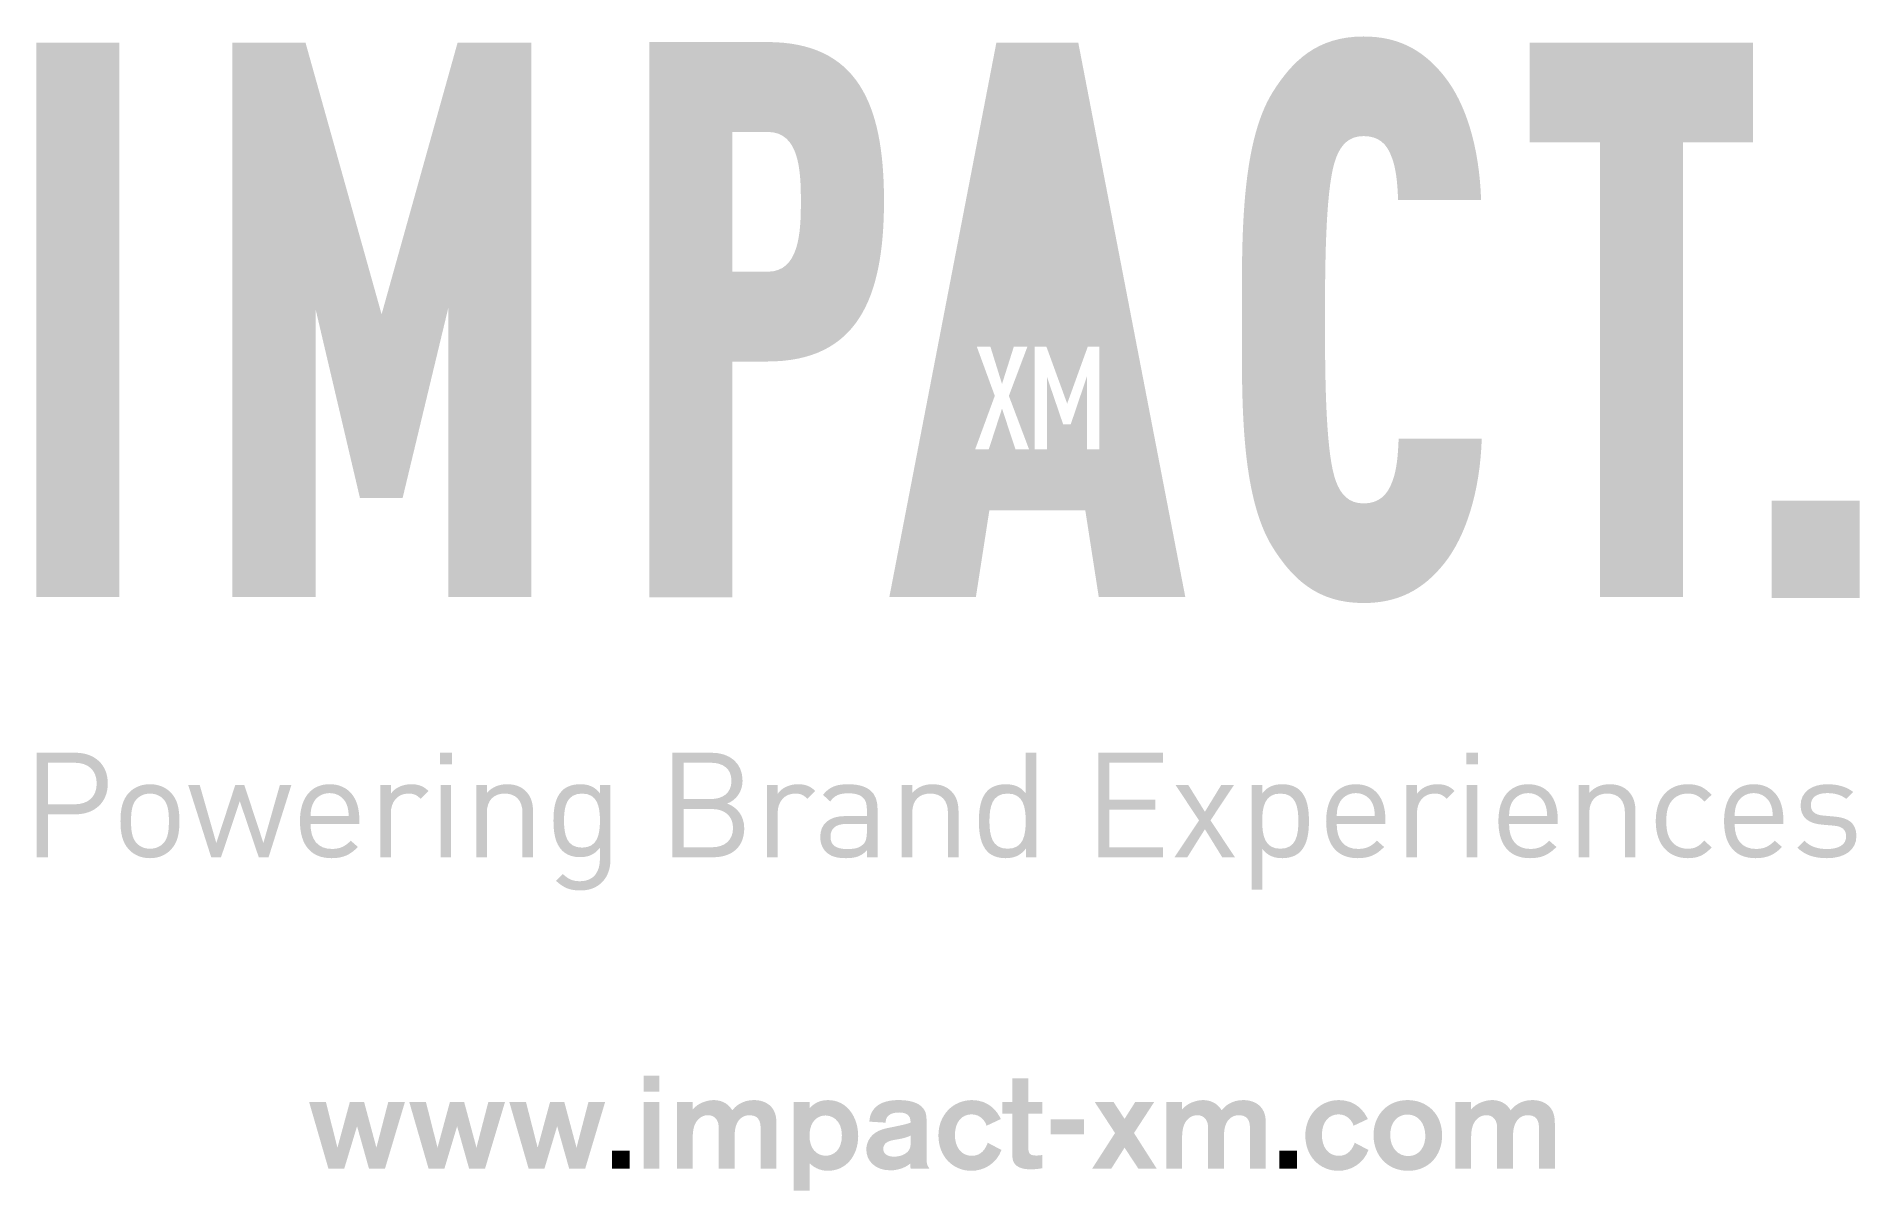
# Model space of a CAD drawing. Header units: inches. Extents: x -2.18 to -0.21, y 0.12 to 1.37.
import ezdxf

# ---------------------------------------------------------------- set-up
doc = ezdxf.new("R2010")
doc.units = ezdxf.units.IN
doc.header["$MEASUREMENT"] = 0

msp = doc.modelspace()

# ---------------------------------------------------------------- hatches: boundary and pattern name
at = {"true_color": 0x323232}
h = msp.add_hatch(color=250, dxfattribs=at)
h.dxf.hatch_style = 2
h.paths.add_polyline_path([(-2.1782, 0.7609), (-2.1782, 1.3595), (-2.0885, 1.3595), (-2.0885, 0.7609)])
h = msp.add_hatch(color=250, dxfattribs=at)
h.dxf.hatch_style = 2
h.paths.add_polyline_path([(-1.7333, 0.7609), (-1.7333, 1.0728), (-1.7826, 0.8677), (-1.8287, 0.8677), (-1.8767, 1.072), (-1.8767, 0.7609), (-1.9665, 0.7609), (-1.9665, 1.3595), (-1.8875, 1.3595), (-1.8053, 1.0661), (-1.7232, 1.3595), (-1.6436, 1.3595), (-1.6436, 0.7609)])
h = msp.add_hatch(color=250, dxfattribs=at)
h.dxf.hatch_style = 2
edge = h.paths.add_edge_path()
edge.add_spline(control_points=[(-1.3889, 1.0151), (-1.3889, 1.0151), (-1.4262, 1.0151), (-1.4262, 1.0151), (-1.4262, 1.0151), (-1.4262, 0.7602), (-1.4262, 0.7602), (-1.4262, 0.7602), (-1.5159, 0.7602), (-1.5159, 0.7602), (-1.5159, 0.7602), (-1.5159, 1.3602), (-1.5159, 1.3602), (-1.5159, 1.3602), (-1.3889, 1.3602), (-1.3889, 1.3602), (-1.2916, 1.3602), (-1.2625, 1.2942), (-1.2625, 1.1887), (-1.2625, 1.0826), (-1.2916, 1.0151), (-1.3889, 1.0151)], knot_values=[0, 0, 0, 0, 1, 1, 1, 2, 2, 2, 3, 3, 3, 4, 4, 4, 5, 5, 5, 6, 6, 6, 7, 7, 7, 7], degree=3, periodic=0)
edge = h.paths.add_edge_path()
edge.add_spline(control_points=[(-1.3883, 1.2631), (-1.3883, 1.2631), (-1.4262, 1.2631), (-1.4262, 1.2631), (-1.4262, 1.2631), (-1.4262, 1.1121), (-1.4262, 1.1121), (-1.4262, 1.1121), (-1.3883, 1.1121), (-1.3883, 1.1121), (-1.3542, 1.1121), (-1.3523, 1.1539), (-1.3523, 1.188), (-1.3523, 1.2221), (-1.3542, 1.2631), (-1.3883, 1.2631)], knot_values=[0, 0, 0, 0, 1, 1, 1, 2, 2, 2, 3, 3, 3, 4, 4, 4, 5, 5, 5, 5], degree=3, periodic=0)
h = msp.add_hatch(color=30)
h.dxf.hatch_style = 1
h.paths.add_polyline_path([(-1.0997, 1.0313), (-1.0871, 1.0313), (-1.0646, 0.9696), (-1.0423, 1.0313), (-1.0297, 1.0313), (-1.0297, 0.9203), (-1.0431, 0.9203), (-1.0431, 0.9994), (-1.0607, 0.9474), (-1.069, 0.9474), (-1.0863, 0.9981), (-1.0863, 0.9203), (-1.0997, 0.9203)], flags=16)
h.paths.add_polyline_path([(-1.1623, 1.0313), (-1.1476, 1.0313), (-1.135, 0.9908), (-1.1222, 1.0313), (-1.1075, 1.0313), (-1.1276, 0.978), (-1.1058, 0.9203), (-1.1205, 0.9203), (-1.135, 0.9643), (-1.1493, 0.9203), (-1.164, 0.9203), (-1.1428, 0.978)], flags=16)
h.paths.add_polyline_path([(-1.1411, 1.3595), (-1.0526, 1.3595), (-0.937, 0.7609), (-1.0305, 0.7609), (-1.045, 0.8542), (-1.1487, 0.8542), (-1.1632, 0.7609), (-1.2567, 0.7609)])
h = msp.add_hatch(color=250, dxfattribs=at)
h.dxf.hatch_style = 2
edge = h.paths.add_edge_path()
edge.add_spline(control_points=[(-0.6572, 0.797), (-0.6799, 0.7685), (-0.7071, 0.7542), (-0.7444, 0.7542), (-0.7949, 0.7542), (-0.8215, 0.7811), (-0.8423, 0.8139), (-0.8783, 0.871), (-0.8758, 0.9786), (-0.8758, 1.0594), (-0.8758, 1.1401), (-0.8783, 1.2494), (-0.8423, 1.3065), (-0.8215, 1.3393), (-0.7949, 1.3662), (-0.7444, 1.3662), (-0.7071, 1.3662), (-0.6799, 1.3519), (-0.6572, 1.3233), (-0.6338, 1.2939), (-0.6193, 1.2468), (-0.6174, 1.1897), (-0.6174, 1.1897), (-0.7071, 1.1897), (-0.7071, 1.1897), (-0.7077, 1.2065), (-0.709, 1.2233), (-0.714, 1.2359), (-0.7191, 1.2502), (-0.7279, 1.2586), (-0.7444, 1.2586), (-0.7608, 1.2586), (-0.769, 1.2485), (-0.7741, 1.2351), (-0.7848, 1.2073), (-0.7861, 1.1325), (-0.7861, 1.0602), (-0.7861, 0.9879), (-0.7848, 0.9131), (-0.7741, 0.8853), (-0.769, 0.8719), (-0.7608, 0.8618), (-0.7444, 0.8618), (-0.7279, 0.8618), (-0.7185, 0.871), (-0.7134, 0.8853), (-0.7084, 0.8979), (-0.7071, 0.9147), (-0.7065, 0.9316), (-0.7065, 0.9316), (-0.6167, 0.9316), (-0.6167, 0.9316), (-0.6186, 0.8744), (-0.6338, 0.8265), (-0.6572, 0.797)], knot_values=[0, 0, 0, 0, 1, 1, 1, 2, 2, 2, 3, 3, 3, 4, 4, 4, 5, 5, 5, 6, 6, 6, 7, 7, 7, 8, 8, 8, 9, 9, 9, 10, 10, 10, 11, 11, 11, 12, 12, 12, 13, 13, 13, 14, 14, 14, 15, 15, 15, 16, 16, 16, 17, 17, 17, 18, 18, 18, 18], degree=3, periodic=0)
h = msp.add_hatch(color=250, dxfattribs=at)
h.dxf.hatch_style = 2
h.paths.add_polyline_path([(-0.3994, 1.2519), (-0.3994, 0.7609), (-0.4891, 0.7609), (-0.4891, 1.2519), (-0.5649, 1.2519), (-0.5649, 1.3595), (-0.3235, 1.3595), (-0.3235, 1.2519)])
h = msp.add_hatch(color=30)
h.dxf.hatch_style = 2
h.paths.add_polyline_path([(-0.3033, 0.7598), (-0.3033, 0.8648), (-0.2085, 0.8648), (-0.2085, 0.7598)])
h = msp.add_hatch(color=250, dxfattribs=at)
h.dxf.hatch_style = 2
edge = h.paths.add_edge_path()
edge.add_spline(control_points=[(-2.1359, 0.526), (-2.1359, 0.526), (-2.1659, 0.526), (-2.1659, 0.526), (-2.1659, 0.526), (-2.1659, 0.4796), (-2.1659, 0.4796), (-2.1659, 0.4796), (-2.178, 0.4796), (-2.178, 0.4796), (-2.178, 0.4796), (-2.178, 0.5925), (-2.178, 0.5925), (-2.178, 0.5925), (-2.1359, 0.5925), (-2.1359, 0.5925), (-2.1153, 0.5925), (-2.1011, 0.5796), (-2.1011, 0.5593), (-2.1011, 0.539), (-2.1153, 0.526), (-2.1359, 0.526)], knot_values=[0, 0, 0, 0, 1, 1, 1, 2, 2, 2, 3, 3, 3, 4, 4, 4, 5, 5, 5, 6, 6, 6, 7, 7, 7, 7], degree=3, periodic=0)
edge = h.paths.add_edge_path()
edge.add_spline(control_points=[(-2.137, 0.5817), (-2.137, 0.5817), (-2.1659, 0.5817), (-2.1659, 0.5817), (-2.1659, 0.5817), (-2.1659, 0.5368), (-2.1659, 0.5368), (-2.1659, 0.5368), (-2.137, 0.5368), (-2.137, 0.5368), (-2.1229, 0.5368), (-2.1131, 0.5444), (-2.1131, 0.5593), (-2.1131, 0.5742), (-2.1229, 0.5817), (-2.137, 0.5817)], knot_values=[0, 0, 0, 0, 1, 1, 1, 2, 2, 2, 3, 3, 3, 4, 4, 4, 5, 5, 5, 5], degree=3, periodic=0)
h = msp.add_hatch(color=250, dxfattribs=at)
h.dxf.hatch_style = 2
h.paths.add_polyline_path([(-1.7422, 0.5798), (-1.7422, 0.5926), (-1.7294, 0.5926), (-1.7294, 0.5798)])
h.paths.add_polyline_path([(-1.7416, 0.4796), (-1.7416, 0.5576), (-1.7302, 0.5576), (-1.7302, 0.4796)])
h = msp.add_hatch(color=250, dxfattribs=at)
h.dxf.hatch_style = 2
edge = h.paths.add_edge_path()
edge.add_spline(control_points=[(-1.4471, 0.4796), (-1.4471, 0.4796), (-1.4911, 0.4796), (-1.4911, 0.4796), (-1.4911, 0.4796), (-1.4911, 0.5925), (-1.4911, 0.5925), (-1.4911, 0.5925), (-1.4486, 0.5925), (-1.4486, 0.5925), (-1.4289, 0.5925), (-1.4153, 0.5812), (-1.4153, 0.5623), (-1.4153, 0.5505), (-1.4224, 0.5411), (-1.4319, 0.5376), (-1.4211, 0.5336), (-1.4135, 0.5243), (-1.4135, 0.5108), (-1.4135, 0.4904), (-1.4272, 0.4796), (-1.4471, 0.4796)], knot_values=[0, 0, 0, 0, 1, 1, 1, 2, 2, 2, 3, 3, 3, 4, 4, 4, 5, 5, 5, 6, 6, 6, 7, 7, 7, 7], degree=3, periodic=0)
edge = h.paths.add_edge_path()
edge.add_spline(control_points=[(-1.4495, 0.5817), (-1.4495, 0.5817), (-1.479, 0.5817), (-1.479, 0.5817), (-1.479, 0.5817), (-1.479, 0.5425), (-1.479, 0.5425), (-1.479, 0.5425), (-1.4495, 0.5425), (-1.4495, 0.5425), (-1.437, 0.5425), (-1.4273, 0.5487), (-1.4273, 0.5622), (-1.4273, 0.5757), (-1.437, 0.5817), (-1.4495, 0.5817)], knot_values=[0, 0, 0, 0, 1, 1, 1, 2, 2, 2, 3, 3, 3, 4, 4, 4, 5, 5, 5, 5], degree=3, periodic=0)
edge = h.paths.add_edge_path()
edge.add_spline(control_points=[(-1.4482, 0.5317), (-1.4482, 0.5317), (-1.479, 0.5317), (-1.479, 0.5317), (-1.479, 0.5317), (-1.479, 0.4904), (-1.479, 0.4904), (-1.479, 0.4904), (-1.4482, 0.4904), (-1.4482, 0.4904), (-1.4343, 0.4904), (-1.4256, 0.4984), (-1.4256, 0.5111), (-1.4256, 0.5238), (-1.4343, 0.5317), (-1.4482, 0.5317)], knot_values=[0, 0, 0, 0, 1, 1, 1, 2, 2, 2, 3, 3, 3, 4, 4, 4, 5, 5, 5, 5], degree=3, periodic=0)
h = msp.add_hatch(color=250, dxfattribs=at)
h.dxf.hatch_style = 2
edge = h.paths.add_edge_path()
edge.add_spline(control_points=[(-1.1092, 0.4796), (-1.1092, 0.4796), (-1.1092, 0.4889), (-1.1092, 0.4889), (-1.1156, 0.4807), (-1.1229, 0.4786), (-1.1314, 0.4786), (-1.1394, 0.4786), (-1.1463, 0.4813), (-1.1505, 0.4854), (-1.1584, 0.4934), (-1.16, 0.5064), (-1.16, 0.5186), (-1.16, 0.5308), (-1.1584, 0.5438), (-1.1505, 0.5517), (-1.1463, 0.5558), (-1.1394, 0.5585), (-1.1314, 0.5585), (-1.1229, 0.5585), (-1.1157, 0.5566), (-1.1094, 0.5486), (-1.1094, 0.5486), (-1.1094, 0.5925), (-1.1094, 0.5925), (-1.1094, 0.5925), (-1.098, 0.5925), (-1.098, 0.5925), (-1.098, 0.5925), (-1.098, 0.4796), (-1.098, 0.4796), (-1.098, 0.4796), (-1.1092, 0.4796), (-1.1092, 0.4796)], knot_values=[0, 0, 0, 0, 1, 1, 1, 2, 2, 2, 3, 3, 3, 4, 4, 4, 5, 5, 5, 6, 6, 6, 7, 7, 7, 8, 8, 8, 9, 9, 9, 10, 10, 10, 11, 11, 11, 11], degree=3, periodic=0)
edge = h.paths.add_edge_path()
edge.add_spline(control_points=[(-1.1289, 0.5484), (-1.1459, 0.5484), (-1.1486, 0.5338), (-1.1486, 0.5186), (-1.1486, 0.5034), (-1.1459, 0.4888), (-1.1289, 0.4888), (-1.1119, 0.4888), (-1.1094, 0.5034), (-1.1094, 0.5186), (-1.1094, 0.5338), (-1.1119, 0.5484), (-1.1289, 0.5484)], knot_values=[0, 0, 0, 0, 1, 1, 1, 2, 2, 2, 3, 3, 3, 4, 4, 4, 4], degree=3, periodic=0)
h = msp.add_hatch(color=250, dxfattribs=at)
h.dxf.hatch_style = 2
h.paths.add_polyline_path([(-1.0311, 0.4796), (-1.0311, 0.5925), (-0.961, 0.5925), (-0.961, 0.5817), (-1.019, 0.5817), (-1.019, 0.5419), (-0.9695, 0.5419), (-0.9695, 0.5311), (-1.019, 0.5311), (-1.019, 0.4904), (-0.961, 0.4904), (-0.961, 0.4796)])
h = msp.add_hatch(color=250, dxfattribs=at)
h.dxf.hatch_style = 2
h.paths.add_polyline_path([(-0.6335, 0.5798), (-0.6335, 0.5926), (-0.6207, 0.5926), (-0.6207, 0.5798)])
h.paths.add_polyline_path([(-0.6329, 0.4796), (-0.6329, 0.5576), (-0.6215, 0.5576), (-0.6215, 0.4796)])
h = msp.add_hatch(color=250, dxfattribs=at)
h.dxf.hatch_style = 2
edge = h.paths.add_edge_path()
edge.add_spline(control_points=[(-2.0332, 0.4875), (-2.0386, 0.4821), (-2.046, 0.4786), (-2.0555, 0.4786), (-2.0651, 0.4786), (-2.0725, 0.4821), (-2.0779, 0.4875), (-2.0858, 0.4956), (-2.0874, 0.5065), (-2.0874, 0.5186), (-2.0874, 0.5306), (-2.0858, 0.5416), (-2.0779, 0.5497), (-2.0725, 0.5551), (-2.0651, 0.5585), (-2.0555, 0.5585), (-2.046, 0.5585), (-2.0386, 0.5551), (-2.0332, 0.5497), (-2.0253, 0.5416), (-2.0237, 0.5306), (-2.0237, 0.5186), (-2.0237, 0.5065), (-2.0253, 0.4956), (-2.0332, 0.4875)], knot_values=[0, 0, 0, 0, 1, 1, 1, 2, 2, 2, 3, 3, 3, 4, 4, 4, 5, 5, 5, 6, 6, 6, 7, 7, 7, 8, 8, 8, 8], degree=3, periodic=0)
edge = h.paths.add_edge_path()
edge.add_spline(control_points=[(-2.0413, 0.5427), (-2.0449, 0.5463), (-2.05, 0.5484), (-2.0555, 0.5484), (-2.0611, 0.5484), (-2.066, 0.5463), (-2.0697, 0.5427), (-2.0754, 0.537), (-2.076, 0.5273), (-2.076, 0.5186), (-2.076, 0.5099), (-2.0754, 0.5002), (-2.0697, 0.4945), (-2.066, 0.4908), (-2.0611, 0.4888), (-2.0555, 0.4888), (-2.05, 0.4888), (-2.0449, 0.4908), (-2.0413, 0.4945), (-2.0356, 0.5002), (-2.0351, 0.5099), (-2.0351, 0.5186), (-2.0351, 0.5273), (-2.0356, 0.537), (-2.0413, 0.5427)], knot_values=[0, 0, 0, 0, 1, 1, 1, 2, 2, 2, 3, 3, 3, 4, 4, 4, 5, 5, 5, 6, 6, 6, 7, 7, 7, 8, 8, 8, 8], degree=3, periodic=0)
h = msp.add_hatch(color=250, dxfattribs=at)
h.dxf.hatch_style = 2
h.paths.add_polyline_path([(-1.9274, 0.4796), (-1.938, 0.4796), (-1.9585, 0.5401), (-1.9788, 0.4796), (-1.9894, 0.4796), (-2.0142, 0.5576), (-2.0018, 0.5576), (-1.9839, 0.495), (-1.9634, 0.5576), (-1.9536, 0.5576), (-1.933, 0.495), (-1.9152, 0.5576), (-1.9028, 0.5576)])
h = msp.add_hatch(color=250, dxfattribs=at)
h.dxf.hatch_style = 2
edge = h.paths.add_edge_path()
edge.add_spline(control_points=[(-1.8821, 0.5156), (-1.8821, 0.4984), (-1.874, 0.4886), (-1.8591, 0.4886), (-1.85, 0.4886), (-1.8448, 0.4913), (-1.8386, 0.4975), (-1.8386, 0.4975), (-1.8309, 0.4907), (-1.8309, 0.4907), (-1.8388, 0.4827), (-1.8461, 0.4786), (-1.8594, 0.4786), (-1.88, 0.4786), (-1.8935, 0.491), (-1.8935, 0.5186), (-1.8935, 0.5438), (-1.8813, 0.5585), (-1.8615, 0.5585), (-1.8413, 0.5585), (-1.8294, 0.544), (-1.8294, 0.5208), (-1.8294, 0.5208), (-1.8294, 0.5156), (-1.8294, 0.5156), (-1.8294, 0.5156), (-1.8821, 0.5156), (-1.8821, 0.5156)], knot_values=[0, 0, 0, 0, 1, 1, 1, 2, 2, 2, 3, 3, 3, 4, 4, 4, 5, 5, 5, 6, 6, 6, 7, 7, 7, 8, 8, 8, 9, 9, 9, 9], degree=3, periodic=0)
edge = h.paths.add_edge_path()
edge.add_spline(control_points=[(-1.8432, 0.5371), (-1.8462, 0.5443), (-1.8532, 0.5489), (-1.8615, 0.5489), (-1.8697, 0.5489), (-1.8767, 0.5443), (-1.8797, 0.5371), (-1.8814, 0.5329), (-1.8818, 0.5305), (-1.8821, 0.5241), (-1.8821, 0.5241), (-1.8408, 0.5241), (-1.8408, 0.5241), (-1.8412, 0.5305), (-1.8415, 0.5329), (-1.8432, 0.5371)], knot_values=[0, 0, 0, 0, 1, 1, 1, 2, 2, 2, 3, 3, 3, 4, 4, 4, 5, 5, 5, 5], degree=3, periodic=0)
h = msp.add_hatch(color=250, dxfattribs=at)
h.dxf.hatch_style = 2
edge = h.paths.add_edge_path()
edge.add_spline(control_points=[(-1.7631, 0.5427), (-1.7674, 0.547), (-1.7706, 0.5484), (-1.7766, 0.5484), (-1.788, 0.5484), (-1.7953, 0.5394), (-1.7953, 0.5275), (-1.7953, 0.5275), (-1.7953, 0.4796), (-1.7953, 0.4796), (-1.7953, 0.4796), (-1.8068, 0.4796), (-1.8068, 0.4796), (-1.8068, 0.4796), (-1.8068, 0.5576), (-1.8068, 0.5576), (-1.8068, 0.5576), (-1.7953, 0.5576), (-1.7953, 0.5576), (-1.7953, 0.5576), (-1.7953, 0.5481), (-1.7953, 0.5481), (-1.7911, 0.5546), (-1.7825, 0.5585), (-1.7735, 0.5585), (-1.766, 0.5585), (-1.7603, 0.5568), (-1.7547, 0.5512), (-1.7547, 0.5512), (-1.7631, 0.5427), (-1.7631, 0.5427)], knot_values=[0, 0, 0, 0, 1, 1, 1, 2, 2, 2, 3, 3, 3, 4, 4, 4, 5, 5, 5, 6, 6, 6, 7, 7, 7, 8, 8, 8, 9, 9, 9, 10, 10, 10, 10], degree=3, periodic=0)
h = msp.add_hatch(color=250, dxfattribs=at)
h.dxf.hatch_style = 2
edge = h.paths.add_edge_path()
edge.add_spline(control_points=[(-1.6531, 0.4796), (-1.6531, 0.4796), (-1.6531, 0.5276), (-1.6531, 0.5276), (-1.6531, 0.5414), (-1.6606, 0.5484), (-1.6723, 0.5484), (-1.684, 0.5484), (-1.6916, 0.5413), (-1.6916, 0.5276), (-1.6916, 0.5276), (-1.6916, 0.4796), (-1.6916, 0.4796), (-1.6916, 0.4796), (-1.7031, 0.4796), (-1.7031, 0.4796), (-1.7031, 0.4796), (-1.7031, 0.5576), (-1.7031, 0.5576), (-1.7031, 0.5576), (-1.6916, 0.5576), (-1.6916, 0.5576), (-1.6916, 0.5576), (-1.6916, 0.549), (-1.6916, 0.549), (-1.6861, 0.5554), (-1.6785, 0.5585), (-1.6698, 0.5585), (-1.6613, 0.5585), (-1.6545, 0.556), (-1.6498, 0.5512), (-1.6442, 0.5459), (-1.6417, 0.5386), (-1.6417, 0.5295), (-1.6417, 0.5295), (-1.6417, 0.4796), (-1.6417, 0.4796), (-1.6417, 0.4796), (-1.6531, 0.4796), (-1.6531, 0.4796)], knot_values=[0, 0, 0, 0, 1, 1, 1, 2, 2, 2, 3, 3, 3, 4, 4, 4, 5, 5, 5, 6, 6, 6, 7, 7, 7, 8, 8, 8, 9, 9, 9, 10, 10, 10, 11, 11, 11, 12, 12, 12, 13, 13, 13, 13], degree=3, periodic=0)
h = msp.add_hatch(color=250, dxfattribs=at)
h.dxf.hatch_style = 2
edge = h.paths.add_edge_path()
edge.add_spline(control_points=[(-1.5905, 0.4437), (-1.6022, 0.4437), (-1.6087, 0.4467), (-1.617, 0.4542), (-1.617, 0.4542), (-1.6095, 0.4615), (-1.6095, 0.4615), (-1.6038, 0.4564), (-1.5998, 0.4537), (-1.5908, 0.4537), (-1.5757, 0.4537), (-1.5694, 0.4644), (-1.5694, 0.4777), (-1.5694, 0.4777), (-1.5694, 0.4899), (-1.5694, 0.4899), (-1.5757, 0.4818), (-1.5829, 0.4797), (-1.5913, 0.4797), (-1.5992, 0.4797), (-1.606, 0.4826), (-1.6101, 0.4867), (-1.6179, 0.4945), (-1.6196, 0.5065), (-1.6196, 0.5192), (-1.6196, 0.5319), (-1.6179, 0.544), (-1.6101, 0.5517), (-1.606, 0.5558), (-1.599, 0.5585), (-1.5911, 0.5585), (-1.5825, 0.5585), (-1.5756, 0.5566), (-1.5692, 0.5484), (-1.5692, 0.5484), (-1.5692, 0.5576), (-1.5692, 0.5576), (-1.5692, 0.5576), (-1.558, 0.5576), (-1.558, 0.5576), (-1.558, 0.5576), (-1.558, 0.4772), (-1.558, 0.4772), (-1.558, 0.4578), (-1.57, 0.4437), (-1.5905, 0.4437)], knot_values=[0, 0, 0, 0, 1, 1, 1, 2, 2, 2, 3, 3, 3, 4, 4, 4, 5, 5, 5, 6, 6, 6, 7, 7, 7, 8, 8, 8, 9, 9, 9, 10, 10, 10, 11, 11, 11, 12, 12, 12, 13, 13, 13, 14, 14, 14, 15, 15, 15, 15], degree=3, periodic=0)
edge = h.paths.add_edge_path()
edge.add_spline(control_points=[(-1.5887, 0.5484), (-1.6057, 0.5484), (-1.6082, 0.5338), (-1.6082, 0.5192), (-1.6082, 0.5046), (-1.6057, 0.49), (-1.5887, 0.49), (-1.5718, 0.49), (-1.5694, 0.5046), (-1.5694, 0.5192), (-1.5694, 0.5338), (-1.5718, 0.5484), (-1.5887, 0.5484)], knot_values=[0, 0, 0, 0, 1, 1, 1, 2, 2, 2, 3, 3, 3, 4, 4, 4, 4], degree=3, periodic=0)
h = msp.add_hatch(color=250, dxfattribs=at)
h.dxf.hatch_style = 2
edge = h.paths.add_edge_path()
edge.add_spline(control_points=[(-1.3452, 0.5427), (-1.3495, 0.547), (-1.3526, 0.5484), (-1.3586, 0.5484), (-1.3701, 0.5484), (-1.3774, 0.5394), (-1.3774, 0.5275), (-1.3774, 0.5275), (-1.3774, 0.4796), (-1.3774, 0.4796), (-1.3774, 0.4796), (-1.3888, 0.4796), (-1.3888, 0.4796), (-1.3888, 0.4796), (-1.3888, 0.5576), (-1.3888, 0.5576), (-1.3888, 0.5576), (-1.3774, 0.5576), (-1.3774, 0.5576), (-1.3774, 0.5576), (-1.3774, 0.5481), (-1.3774, 0.5481), (-1.3731, 0.5546), (-1.3645, 0.5585), (-1.3555, 0.5585), (-1.348, 0.5585), (-1.3423, 0.5568), (-1.3368, 0.5512), (-1.3368, 0.5512), (-1.3452, 0.5427), (-1.3452, 0.5427)], knot_values=[0, 0, 0, 0, 1, 1, 1, 2, 2, 2, 3, 3, 3, 4, 4, 4, 5, 5, 5, 6, 6, 6, 7, 7, 7, 8, 8, 8, 9, 9, 9, 10, 10, 10, 10], degree=3, periodic=0)
h = msp.add_hatch(color=250, dxfattribs=at)
h.dxf.hatch_style = 2
edge = h.paths.add_edge_path()
edge.add_spline(control_points=[(-1.281, 0.4796), (-1.281, 0.4796), (-1.281, 0.487), (-1.281, 0.487), (-1.2873, 0.4807), (-1.293, 0.4786), (-1.3035, 0.4786), (-1.3143, 0.4786), (-1.3206, 0.4807), (-1.3255, 0.4858), (-1.3293, 0.4896), (-1.3314, 0.4954), (-1.3314, 0.5016), (-1.3314, 0.5153), (-1.3219, 0.5241), (-1.3044, 0.5241), (-1.3044, 0.5241), (-1.281, 0.5241), (-1.281, 0.5241), (-1.281, 0.5241), (-1.281, 0.5316), (-1.281, 0.5316), (-1.281, 0.543), (-1.2867, 0.5487), (-1.3009, 0.5487), (-1.3109, 0.5487), (-1.316, 0.5463), (-1.3206, 0.5398), (-1.3206, 0.5398), (-1.3284, 0.547), (-1.3284, 0.547), (-1.3214, 0.556), (-1.3135, 0.5585), (-1.3008, 0.5585), (-1.2798, 0.5585), (-1.2695, 0.5495), (-1.2695, 0.5325), (-1.2695, 0.5325), (-1.2695, 0.4796), (-1.2695, 0.4796), (-1.2695, 0.4796), (-1.281, 0.4796), (-1.281, 0.4796)], knot_values=[0, 0, 0, 0, 1, 1, 1, 2, 2, 2, 3, 3, 3, 4, 4, 4, 5, 5, 5, 6, 6, 6, 7, 7, 7, 8, 8, 8, 9, 9, 9, 10, 10, 10, 11, 11, 11, 12, 12, 12, 13, 13, 13, 14, 14, 14, 14], degree=3, periodic=0)
edge = h.paths.add_edge_path()
edge.add_spline(control_points=[(-1.281, 0.5156), (-1.281, 0.5156), (-1.3028, 0.5156), (-1.3028, 0.5156), (-1.3146, 0.5156), (-1.3203, 0.5108), (-1.3203, 0.5018), (-1.3203, 0.4927), (-1.3147, 0.4885), (-1.3024, 0.4885), (-1.2957, 0.4885), (-1.2898, 0.4889), (-1.2849, 0.4937), (-1.2822, 0.4962), (-1.281, 0.5007), (-1.281, 0.5072), (-1.281, 0.5072), (-1.281, 0.5156), (-1.281, 0.5156)], knot_values=[0, 0, 0, 0, 1, 1, 1, 2, 2, 2, 3, 3, 3, 4, 4, 4, 5, 5, 5, 6, 6, 6, 6], degree=3, periodic=0)
h = msp.add_hatch(color=250, dxfattribs=at)
h.dxf.hatch_style = 2
edge = h.paths.add_edge_path()
edge.add_spline(control_points=[(-1.1934, 0.4796), (-1.1934, 0.4796), (-1.1934, 0.5276), (-1.1934, 0.5276), (-1.1934, 0.5414), (-1.2009, 0.5484), (-1.2126, 0.5484), (-1.2243, 0.5484), (-1.232, 0.5413), (-1.232, 0.5276), (-1.232, 0.5276), (-1.232, 0.4796), (-1.232, 0.4796), (-1.232, 0.4796), (-1.2434, 0.4796), (-1.2434, 0.4796), (-1.2434, 0.4796), (-1.2434, 0.5576), (-1.2434, 0.5576), (-1.2434, 0.5576), (-1.232, 0.5576), (-1.232, 0.5576), (-1.232, 0.5576), (-1.232, 0.549), (-1.232, 0.549), (-1.2264, 0.5554), (-1.2188, 0.5585), (-1.2101, 0.5585), (-1.2017, 0.5585), (-1.1949, 0.556), (-1.1901, 0.5512), (-1.1845, 0.5459), (-1.182, 0.5386), (-1.182, 0.5295), (-1.182, 0.5295), (-1.182, 0.4796), (-1.182, 0.4796), (-1.182, 0.4796), (-1.1934, 0.4796), (-1.1934, 0.4796)], knot_values=[0, 0, 0, 0, 1, 1, 1, 2, 2, 2, 3, 3, 3, 4, 4, 4, 5, 5, 5, 6, 6, 6, 7, 7, 7, 8, 8, 8, 9, 9, 9, 10, 10, 10, 11, 11, 11, 12, 12, 12, 13, 13, 13, 13], degree=3, periodic=0)
h = msp.add_hatch(color=250, dxfattribs=at)
h.dxf.hatch_style = 2
h.paths.add_polyline_path([(-0.8971, 0.4796), (-0.9158, 0.5099), (-0.9348, 0.4796), (-0.9486, 0.4796), (-0.9221, 0.5194), (-0.9475, 0.5576), (-0.9337, 0.5576), (-0.9158, 0.5287), (-0.8982, 0.5576), (-0.8844, 0.5576), (-0.9098, 0.5194), (-0.8833, 0.4796)])
h = msp.add_hatch(color=250, dxfattribs=at)
h.dxf.hatch_style = 2
edge = h.paths.add_edge_path()
edge.add_spline(control_points=[(-0.8129, 0.4854), (-0.817, 0.4813), (-0.824, 0.4786), (-0.8319, 0.4786), (-0.8405, 0.4786), (-0.8476, 0.4807), (-0.8539, 0.4888), (-0.8539, 0.4888), (-0.8539, 0.4447), (-0.8539, 0.4447), (-0.8539, 0.4447), (-0.8654, 0.4447), (-0.8654, 0.4447), (-0.8654, 0.4447), (-0.8654, 0.5576), (-0.8654, 0.5576), (-0.8654, 0.5576), (-0.8539, 0.5576), (-0.8539, 0.5576), (-0.8539, 0.5576), (-0.8539, 0.5484), (-0.8539, 0.5484), (-0.8476, 0.5566), (-0.8405, 0.5585), (-0.8319, 0.5585), (-0.824, 0.5585), (-0.817, 0.5558), (-0.8129, 0.5517), (-0.8049, 0.5438), (-0.8034, 0.5308), (-0.8034, 0.5186), (-0.8034, 0.5064), (-0.8049, 0.4934), (-0.8129, 0.4854)], knot_values=[0, 0, 0, 0, 1, 1, 1, 2, 2, 2, 3, 3, 3, 4, 4, 4, 5, 5, 5, 6, 6, 6, 7, 7, 7, 8, 8, 8, 9, 9, 9, 10, 10, 10, 11, 11, 11, 11], degree=3, periodic=0)
edge = h.paths.add_edge_path()
edge.add_spline(control_points=[(-0.8343, 0.5484), (-0.8512, 0.5484), (-0.8539, 0.5338), (-0.8539, 0.5186), (-0.8539, 0.5034), (-0.8512, 0.4888), (-0.8343, 0.4888), (-0.8173, 0.4888), (-0.8148, 0.5034), (-0.8148, 0.5186), (-0.8148, 0.5338), (-0.8173, 0.5484), (-0.8343, 0.5484)], knot_values=[0, 0, 0, 0, 1, 1, 1, 2, 2, 2, 3, 3, 3, 4, 4, 4, 4], degree=3, periodic=0)
h = msp.add_hatch(color=250, dxfattribs=at)
h.dxf.hatch_style = 2
edge = h.paths.add_edge_path()
edge.add_spline(control_points=[(-0.7734, 0.5156), (-0.7734, 0.4984), (-0.7653, 0.4886), (-0.7504, 0.4886), (-0.7414, 0.4886), (-0.7361, 0.4913), (-0.7299, 0.4975), (-0.7299, 0.4975), (-0.7222, 0.4907), (-0.7222, 0.4907), (-0.7301, 0.4827), (-0.7374, 0.4786), (-0.7507, 0.4786), (-0.7713, 0.4786), (-0.7848, 0.491), (-0.7848, 0.5186), (-0.7848, 0.5438), (-0.7726, 0.5585), (-0.7528, 0.5585), (-0.7326, 0.5585), (-0.7208, 0.544), (-0.7208, 0.5208), (-0.7208, 0.5208), (-0.7208, 0.5156), (-0.7208, 0.5156), (-0.7208, 0.5156), (-0.7734, 0.5156), (-0.7734, 0.5156)], knot_values=[0, 0, 0, 0, 1, 1, 1, 2, 2, 2, 3, 3, 3, 4, 4, 4, 5, 5, 5, 6, 6, 6, 7, 7, 7, 8, 8, 8, 9, 9, 9, 9], degree=3, periodic=0)
edge = h.paths.add_edge_path()
edge.add_spline(control_points=[(-0.7345, 0.5371), (-0.7376, 0.5443), (-0.7445, 0.5489), (-0.7528, 0.5489), (-0.761, 0.5489), (-0.768, 0.5443), (-0.771, 0.5371), (-0.7728, 0.5329), (-0.7731, 0.5305), (-0.7734, 0.5241), (-0.7734, 0.5241), (-0.7322, 0.5241), (-0.7322, 0.5241), (-0.7325, 0.5305), (-0.7328, 0.5329), (-0.7345, 0.5371)], knot_values=[0, 0, 0, 0, 1, 1, 1, 2, 2, 2, 3, 3, 3, 4, 4, 4, 5, 5, 5, 5], degree=3, periodic=0)
h = msp.add_hatch(color=250, dxfattribs=at)
h.dxf.hatch_style = 2
edge = h.paths.add_edge_path()
edge.add_spline(control_points=[(-0.6545, 0.5427), (-0.6588, 0.547), (-0.6619, 0.5484), (-0.668, 0.5484), (-0.6794, 0.5484), (-0.6867, 0.5394), (-0.6867, 0.5275), (-0.6867, 0.5275), (-0.6867, 0.4796), (-0.6867, 0.4796), (-0.6867, 0.4796), (-0.6981, 0.4796), (-0.6981, 0.4796), (-0.6981, 0.4796), (-0.6981, 0.5576), (-0.6981, 0.5576), (-0.6981, 0.5576), (-0.6867, 0.5576), (-0.6867, 0.5576), (-0.6867, 0.5576), (-0.6867, 0.5481), (-0.6867, 0.5481), (-0.6824, 0.5546), (-0.6738, 0.5585), (-0.6648, 0.5585), (-0.6573, 0.5585), (-0.6516, 0.5568), (-0.6461, 0.5512), (-0.6461, 0.5512), (-0.6545, 0.5427), (-0.6545, 0.5427)], knot_values=[0, 0, 0, 0, 1, 1, 1, 2, 2, 2, 3, 3, 3, 4, 4, 4, 5, 5, 5, 6, 6, 6, 7, 7, 7, 8, 8, 8, 9, 9, 9, 10, 10, 10, 10], degree=3, periodic=0)
h = msp.add_hatch(color=250, dxfattribs=at)
h.dxf.hatch_style = 2
edge = h.paths.add_edge_path()
edge.add_spline(control_points=[(-0.5872, 0.5156), (-0.5872, 0.4984), (-0.5792, 0.4886), (-0.5643, 0.4886), (-0.5552, 0.4886), (-0.55, 0.4913), (-0.5438, 0.4975), (-0.5438, 0.4975), (-0.536, 0.4907), (-0.536, 0.4907), (-0.544, 0.4827), (-0.5512, 0.4786), (-0.5646, 0.4786), (-0.5852, 0.4786), (-0.5987, 0.491), (-0.5987, 0.5186), (-0.5987, 0.5438), (-0.5864, 0.5585), (-0.5666, 0.5585), (-0.5465, 0.5585), (-0.5346, 0.544), (-0.5346, 0.5208), (-0.5346, 0.5208), (-0.5346, 0.5156), (-0.5346, 0.5156), (-0.5346, 0.5156), (-0.5872, 0.5156), (-0.5872, 0.5156)], knot_values=[0, 0, 0, 0, 1, 1, 1, 2, 2, 2, 3, 3, 3, 4, 4, 4, 5, 5, 5, 6, 6, 6, 7, 7, 7, 8, 8, 8, 9, 9, 9, 9], degree=3, periodic=0)
edge = h.paths.add_edge_path()
edge.add_spline(control_points=[(-0.5484, 0.5371), (-0.5514, 0.5443), (-0.5584, 0.5489), (-0.5666, 0.5489), (-0.5749, 0.5489), (-0.5818, 0.5443), (-0.5849, 0.5371), (-0.5866, 0.5329), (-0.5869, 0.5305), (-0.5872, 0.5241), (-0.5872, 0.5241), (-0.546, 0.5241), (-0.546, 0.5241), (-0.5463, 0.5305), (-0.5466, 0.5329), (-0.5484, 0.5371)], knot_values=[0, 0, 0, 0, 1, 1, 1, 2, 2, 2, 3, 3, 3, 4, 4, 4, 5, 5, 5, 5], degree=3, periodic=0)
h = msp.add_hatch(color=250, dxfattribs=at)
h.dxf.hatch_style = 2
edge = h.paths.add_edge_path()
edge.add_spline(control_points=[(-0.462, 0.4796), (-0.462, 0.4796), (-0.462, 0.5276), (-0.462, 0.5276), (-0.462, 0.5414), (-0.4694, 0.5484), (-0.4812, 0.5484), (-0.4929, 0.5484), (-0.5005, 0.5413), (-0.5005, 0.5276), (-0.5005, 0.5276), (-0.5005, 0.4796), (-0.5005, 0.4796), (-0.5005, 0.4796), (-0.5119, 0.4796), (-0.5119, 0.4796), (-0.5119, 0.4796), (-0.5119, 0.5576), (-0.5119, 0.5576), (-0.5119, 0.5576), (-0.5005, 0.5576), (-0.5005, 0.5576), (-0.5005, 0.5576), (-0.5005, 0.549), (-0.5005, 0.549), (-0.495, 0.5554), (-0.4873, 0.5585), (-0.4786, 0.5585), (-0.4702, 0.5585), (-0.4634, 0.556), (-0.4586, 0.5512), (-0.4531, 0.5459), (-0.4506, 0.5386), (-0.4506, 0.5295), (-0.4506, 0.5295), (-0.4506, 0.4796), (-0.4506, 0.4796), (-0.4506, 0.4796), (-0.462, 0.4796), (-0.462, 0.4796)], knot_values=[0, 0, 0, 0, 1, 1, 1, 2, 2, 2, 3, 3, 3, 4, 4, 4, 5, 5, 5, 6, 6, 6, 7, 7, 7, 8, 8, 8, 9, 9, 9, 10, 10, 10, 11, 11, 11, 12, 12, 12, 13, 13, 13, 13], degree=3, periodic=0)
h = msp.add_hatch(color=250, dxfattribs=at)
h.dxf.hatch_style = 2
edge = h.paths.add_edge_path()
edge.add_spline(control_points=[(-0.3941, 0.4786), (-0.4138, 0.4786), (-0.4287, 0.4919), (-0.4287, 0.5186), (-0.4287, 0.5452), (-0.4138, 0.5585), (-0.3941, 0.5585), (-0.3833, 0.5585), (-0.3765, 0.5557), (-0.3684, 0.547), (-0.3684, 0.547), (-0.3762, 0.5397), (-0.3762, 0.5397), (-0.3821, 0.5462), (-0.3867, 0.5484), (-0.3941, 0.5484), (-0.4017, 0.5484), (-0.4081, 0.5454), (-0.4122, 0.5395), (-0.4158, 0.5344), (-0.4173, 0.5284), (-0.4173, 0.5186), (-0.4173, 0.5088), (-0.4158, 0.5027), (-0.4122, 0.4977), (-0.4081, 0.4918), (-0.4017, 0.4888), (-0.3941, 0.4888), (-0.3867, 0.4888), (-0.3821, 0.4912), (-0.3762, 0.4977), (-0.3762, 0.4977), (-0.3684, 0.4902), (-0.3684, 0.4902), (-0.3765, 0.4815), (-0.3833, 0.4786), (-0.3941, 0.4786)], knot_values=[0, 0, 0, 0, 1, 1, 1, 2, 2, 2, 3, 3, 3, 4, 4, 4, 5, 5, 5, 6, 6, 6, 7, 7, 7, 8, 8, 8, 9, 9, 9, 10, 10, 10, 11, 11, 11, 12, 12, 12, 12], degree=3, periodic=0)
h = msp.add_hatch(color=250, dxfattribs=at)
h.dxf.hatch_style = 2
edge = h.paths.add_edge_path()
edge.add_spline(control_points=[(-0.3435, 0.5156), (-0.3435, 0.4984), (-0.3354, 0.4886), (-0.3205, 0.4886), (-0.3115, 0.4886), (-0.3063, 0.4913), (-0.3001, 0.4975), (-0.3001, 0.4975), (-0.2923, 0.4907), (-0.2923, 0.4907), (-0.3002, 0.4827), (-0.3075, 0.4786), (-0.3209, 0.4786), (-0.3415, 0.4786), (-0.3549, 0.491), (-0.3549, 0.5186), (-0.3549, 0.5438), (-0.3427, 0.5585), (-0.3229, 0.5585), (-0.3028, 0.5585), (-0.2909, 0.544), (-0.2909, 0.5208), (-0.2909, 0.5208), (-0.2909, 0.5156), (-0.2909, 0.5156), (-0.2909, 0.5156), (-0.3435, 0.5156), (-0.3435, 0.5156)], knot_values=[0, 0, 0, 0, 1, 1, 1, 2, 2, 2, 3, 3, 3, 4, 4, 4, 5, 5, 5, 6, 6, 6, 7, 7, 7, 8, 8, 8, 9, 9, 9, 9], degree=3, periodic=0)
edge = h.paths.add_edge_path()
edge.add_spline(control_points=[(-0.3047, 0.5371), (-0.3077, 0.5443), (-0.3147, 0.5489), (-0.3229, 0.5489), (-0.3312, 0.5489), (-0.3381, 0.5443), (-0.3412, 0.5371), (-0.3429, 0.5329), (-0.3432, 0.5305), (-0.3435, 0.5241), (-0.3435, 0.5241), (-0.3023, 0.5241), (-0.3023, 0.5241), (-0.3026, 0.5305), (-0.3029, 0.5329), (-0.3047, 0.5371)], knot_values=[0, 0, 0, 0, 1, 1, 1, 2, 2, 2, 3, 3, 3, 4, 4, 4, 5, 5, 5, 5], degree=3, periodic=0)
h = msp.add_hatch(color=250, dxfattribs=at)
h.dxf.hatch_style = 2
edge = h.paths.add_edge_path()
edge.add_spline(control_points=[(-0.2436, 0.4786), (-0.2568, 0.4786), (-0.2671, 0.4816), (-0.2757, 0.4899), (-0.2757, 0.4899), (-0.2681, 0.4975), (-0.2681, 0.4975), (-0.2619, 0.491), (-0.2535, 0.4885), (-0.2438, 0.4885), (-0.2309, 0.4885), (-0.223, 0.4931), (-0.223, 0.5022), (-0.223, 0.5091), (-0.227, 0.5129), (-0.236, 0.5137), (-0.236, 0.5137), (-0.2489, 0.5148), (-0.2489, 0.5148), (-0.2641, 0.516), (-0.2722, 0.5229), (-0.2722, 0.5357), (-0.2722, 0.55), (-0.2601, 0.5585), (-0.2435, 0.5585), (-0.2324, 0.5585), (-0.2224, 0.5558), (-0.2154, 0.5501), (-0.2154, 0.5501), (-0.2229, 0.5427), (-0.2229, 0.5427), (-0.2284, 0.547), (-0.2355, 0.5489), (-0.2436, 0.5489), (-0.255, 0.5489), (-0.2611, 0.544), (-0.2611, 0.536), (-0.2611, 0.5294), (-0.2573, 0.5254), (-0.2474, 0.5246), (-0.2474, 0.5246), (-0.2349, 0.5235), (-0.2349, 0.5235), (-0.2213, 0.5222), (-0.2119, 0.517), (-0.2119, 0.5024), (-0.2119, 0.4873), (-0.2248, 0.4786), (-0.2436, 0.4786)], knot_values=[0, 0, 0, 0, 1, 1, 1, 2, 2, 2, 3, 3, 3, 4, 4, 4, 5, 5, 5, 6, 6, 6, 7, 7, 7, 8, 8, 8, 9, 9, 9, 10, 10, 10, 11, 11, 11, 12, 12, 12, 13, 13, 13, 14, 14, 14, 15, 15, 15, 16, 16, 16, 16], degree=3, periodic=0)
h = msp.add_hatch(color=30)
h.dxf.hatch_style = 2
h.paths.add_polyline_path([(-1.5051, 0.2438), (-1.5051, 0.2264), (-1.5223, 0.2264), (-1.5223, 0.2438)])
h.paths.add_polyline_path([(-1.5051, 0.2152), (-1.5051, 0.1431), (-1.5223, 0.1431), (-1.5223, 0.2152)])
h = msp.add_hatch(color=30)
h.dxf.hatch_style = 2
edge = h.paths.add_edge_path()
edge.add_spline(control_points=[(-1.1067, 0.2028), (-1.1067, 0.2028), (-1.1067, 0.1702), (-1.1067, 0.1702), (-1.1067, 0.1613), (-1.1067, 0.1574), (-1.0985, 0.1574), (-1.0959, 0.1574), (-1.0938, 0.1575), (-1.0913, 0.1582), (-1.0913, 0.1582), (-1.0913, 0.1437), (-1.0913, 0.1437), (-1.0965, 0.1428), (-1.0999, 0.1425), (-1.1038, 0.1425), (-1.1074, 0.1425), (-1.1196, 0.1425), (-1.1229, 0.1513), (-1.124, 0.1542), (-1.124, 0.1588), (-1.124, 0.166), (-1.124, 0.166), (-1.124, 0.2028), (-1.124, 0.2028), (-1.124, 0.2028), (-1.1345, 0.2028), (-1.1345, 0.2028), (-1.1345, 0.2028), (-1.1345, 0.2152), (-1.1345, 0.2152), (-1.1345, 0.2152), (-1.124, 0.2152), (-1.124, 0.2152), (-1.124, 0.2152), (-1.124, 0.2407), (-1.124, 0.2407), (-1.124, 0.2407), (-1.1067, 0.2407), (-1.1067, 0.2407), (-1.1067, 0.2407), (-1.1067, 0.2152), (-1.1067, 0.2152), (-1.1067, 0.2152), (-1.0913, 0.2152), (-1.0913, 0.2152), (-1.0913, 0.2152), (-1.0913, 0.2028), (-1.0913, 0.2028), (-1.0913, 0.2028), (-1.1067, 0.2028), (-1.1067, 0.2028)], knot_values=[0, 0, 0, 0, 1, 1, 1, 2, 2, 2, 3, 3, 3, 4, 4, 4, 5, 5, 5, 6, 6, 6, 7, 7, 7, 8, 8, 8, 9, 9, 9, 10, 10, 10, 11, 11, 11, 12, 12, 12, 13, 13, 13, 14, 14, 14, 15, 15, 15, 16, 16, 16, 17, 17, 17, 17], degree=3, periodic=0)
h = msp.add_hatch(color=30)
h.dxf.hatch_style = 2
edge = h.paths.add_edge_path()
edge.add_spline(control_points=[(-1.4863, 0.2152), (-1.4863, 0.2152), (-1.4692, 0.2152), (-1.4692, 0.2152), (-1.4692, 0.2152), (-1.4692, 0.2071), (-1.4692, 0.2071), (-1.4634, 0.2143), (-1.4532, 0.2173), (-1.4464, 0.2173), (-1.4397, 0.2173), (-1.4312, 0.2147), (-1.4264, 0.2062), (-1.4235, 0.2102), (-1.416, 0.2173), (-1.4033, 0.2173), (-1.3961, 0.2173), (-1.3892, 0.2153), (-1.3843, 0.21), (-1.3786, 0.2036), (-1.3787, 0.196), (-1.3787, 0.1885), (-1.3787, 0.1885), (-1.3787, 0.1431), (-1.3787, 0.1431), (-1.3787, 0.1431), (-1.3958, 0.1431), (-1.3958, 0.1431), (-1.3958, 0.1431), (-1.3958, 0.1829), (-1.3958, 0.1829), (-1.3958, 0.1896), (-1.3948, 0.201), (-1.408, 0.201), (-1.4134, 0.201), (-1.4179, 0.198), (-1.4202, 0.1943), (-1.4235, 0.1889), (-1.4239, 0.1832), (-1.4239, 0.177), (-1.4239, 0.177), (-1.4239, 0.1431), (-1.4239, 0.1431), (-1.4239, 0.1431), (-1.4411, 0.1431), (-1.4411, 0.1431), (-1.4411, 0.1431), (-1.4411, 0.1833), (-1.4411, 0.1833), (-1.4411, 0.1885), (-1.4411, 0.1904), (-1.4417, 0.1925), (-1.443, 0.1973), (-1.4467, 0.201), (-1.4528, 0.201), (-1.458, 0.201), (-1.463, 0.198), (-1.466, 0.1927), (-1.4691, 0.187), (-1.4692, 0.1803), (-1.4692, 0.1732), (-1.4692, 0.1732), (-1.4692, 0.1431), (-1.4692, 0.1431), (-1.4692, 0.1431), (-1.4863, 0.1431), (-1.4863, 0.1431), (-1.4863, 0.1431), (-1.4863, 0.2152), (-1.4863, 0.2152)], knot_values=[0, 0, 0, 0, 1, 1, 1, 2, 2, 2, 3, 3, 3, 4, 4, 4, 5, 5, 5, 6, 6, 6, 7, 7, 7, 8, 8, 8, 9, 9, 9, 10, 10, 10, 11, 11, 11, 12, 12, 12, 13, 13, 13, 14, 14, 14, 15, 15, 15, 16, 16, 16, 17, 17, 17, 18, 18, 18, 19, 19, 19, 20, 20, 20, 21, 21, 21, 22, 22, 22, 23, 23, 23, 23], degree=3, periodic=0)
h = msp.add_hatch(color=30)
h.dxf.hatch_style = 2
edge = h.paths.add_edge_path()
edge.add_spline(control_points=[(-1.36, 0.2152), (-1.36, 0.2152), (-1.3429, 0.2152), (-1.3429, 0.2152), (-1.3429, 0.2152), (-1.3429, 0.2085), (-1.3429, 0.2085), (-1.3402, 0.2114), (-1.3344, 0.2173), (-1.3231, 0.2173), (-1.302, 0.2173), (-1.2904, 0.1983), (-1.2904, 0.1784), (-1.2904, 0.1569), (-1.3038, 0.1409), (-1.3231, 0.1409), (-1.3331, 0.1409), (-1.3393, 0.1457), (-1.3429, 0.149), (-1.3429, 0.149), (-1.3429, 0.1196), (-1.3429, 0.1196), (-1.3429, 0.1196), (-1.36, 0.1196), (-1.36, 0.1196), (-1.36, 0.1196), (-1.36, 0.2152), (-1.36, 0.2152)], knot_values=[0, 0, 0, 0, 1, 1, 1, 2, 2, 2, 3, 3, 3, 4, 4, 4, 5, 5, 5, 6, 6, 6, 7, 7, 7, 8, 8, 8, 9, 9, 9, 9], degree=3, periodic=0)
edge = h.paths.add_edge_path()
edge.add_spline(control_points=[(-1.3255, 0.1572), (-1.3171, 0.1572), (-1.308, 0.163), (-1.308, 0.1793), (-1.308, 0.1973), (-1.3206, 0.2007), (-1.3258, 0.2007), (-1.3337, 0.2007), (-1.3427, 0.195), (-1.343, 0.1795), (-1.3433, 0.1647), (-1.3351, 0.1572), (-1.3255, 0.1572)], knot_values=[0, 0, 0, 0, 1, 1, 1, 2, 2, 2, 3, 3, 3, 4, 4, 4, 4], degree=3, periodic=0)
h = msp.add_hatch(color=30)
h.dxf.hatch_style = 2
edge = h.paths.add_edge_path()
edge.add_spline(control_points=[(-1.2783, 0.194), (-1.278, 0.1976), (-1.2777, 0.2006), (-1.2754, 0.2048), (-1.2685, 0.2173), (-1.2513, 0.2173), (-1.2467, 0.2173), (-1.2398, 0.2173), (-1.2315, 0.2164), (-1.2251, 0.2127), (-1.2166, 0.2075), (-1.2165, 0.2007), (-1.2165, 0.1929), (-1.2165, 0.1929), (-1.2165, 0.1548), (-1.2165, 0.1548), (-1.2165, 0.1493), (-1.2165, 0.1474), (-1.2133, 0.1431), (-1.2133, 0.1431), (-1.2338, 0.1431), (-1.2338, 0.1431), (-1.2339, 0.1448), (-1.2342, 0.1477), (-1.2342, 0.1487), (-1.2379, 0.1455), (-1.2456, 0.1414), (-1.2555, 0.1414), (-1.2718, 0.1414), (-1.2816, 0.1514), (-1.2816, 0.1638), (-1.2816, 0.1674), (-1.2807, 0.1708), (-1.2793, 0.1736), (-1.2741, 0.184), (-1.263, 0.1863), (-1.2561, 0.1876), (-1.2413, 0.1906), (-1.2401, 0.1909), (-1.2338, 0.1929), (-1.2338, 0.1966), (-1.2341, 0.2039), (-1.246, 0.2039), (-1.2532, 0.2039), (-1.2571, 0.2016), (-1.2588, 0.1993), (-1.2607, 0.197), (-1.2606, 0.195), (-1.2606, 0.1929), (-1.2606, 0.1929), (-1.2783, 0.194), (-1.2783, 0.194)], knot_values=[0, 0, 0, 0, 1, 1, 1, 2, 2, 2, 3, 3, 3, 4, 4, 4, 5, 5, 5, 6, 6, 6, 7, 7, 7, 8, 8, 8, 9, 9, 9, 10, 10, 10, 11, 11, 11, 12, 12, 12, 13, 13, 13, 14, 14, 14, 15, 15, 15, 16, 16, 16, 17, 17, 17, 17], degree=3, periodic=0)
edge = h.paths.add_edge_path()
edge.add_spline(control_points=[(-1.2338, 0.179), (-1.2372, 0.1772), (-1.2411, 0.176), (-1.2489, 0.1747), (-1.2551, 0.1738), (-1.2633, 0.1723), (-1.2633, 0.1647), (-1.2633, 0.1591), (-1.2586, 0.1562), (-1.2516, 0.1562), (-1.2429, 0.1562), (-1.2367, 0.1602), (-1.2348, 0.1646), (-1.2338, 0.1667), (-1.2338, 0.1689), (-1.2338, 0.171), (-1.2338, 0.171), (-1.2338, 0.179), (-1.2338, 0.179)], knot_values=[0, 0, 0, 0, 1, 1, 1, 2, 2, 2, 3, 3, 3, 4, 4, 4, 5, 5, 5, 6, 6, 6, 6], degree=3, periodic=0)
h = msp.add_hatch(color=30)
h.dxf.hatch_style = 2
edge = h.paths.add_edge_path()
edge.add_spline(control_points=[(-1.1517, 0.1896), (-1.153, 0.1944), (-1.1581, 0.2019), (-1.168, 0.2019), (-1.178, 0.2019), (-1.1859, 0.194), (-1.1859, 0.1795), (-1.1859, 0.1666), (-1.1791, 0.1571), (-1.1677, 0.1571), (-1.1568, 0.1571), (-1.1526, 0.1654), (-1.1504, 0.1712), (-1.1504, 0.1712), (-1.1356, 0.1634), (-1.1356, 0.1634), (-1.1412, 0.1479), (-1.1555, 0.1409), (-1.168, 0.1409), (-1.188, 0.1409), (-1.2037, 0.1563), (-1.2037, 0.1791), (-1.2037, 0.2012), (-1.1879, 0.2173), (-1.1674, 0.2173), (-1.1493, 0.2173), (-1.1401, 0.2052), (-1.1363, 0.1968), (-1.1363, 0.1968), (-1.1517, 0.1896), (-1.1517, 0.1896)], knot_values=[0, 0, 0, 0, 1, 1, 1, 2, 2, 2, 3, 3, 3, 4, 4, 4, 5, 5, 5, 6, 6, 6, 7, 7, 7, 8, 8, 8, 9, 9, 9, 10, 10, 10, 10], degree=3, periodic=0)
h = msp.add_hatch(color=30)
h.dxf.hatch_style = 2
edge = h.paths.add_edge_path()
edge.add_spline(control_points=[(-0.9576, 0.2152), (-0.9576, 0.2152), (-0.9405, 0.2152), (-0.9405, 0.2152), (-0.9405, 0.2152), (-0.9405, 0.2071), (-0.9405, 0.2071), (-0.9347, 0.2143), (-0.9245, 0.2173), (-0.9177, 0.2173), (-0.911, 0.2173), (-0.9025, 0.2147), (-0.8977, 0.2062), (-0.8948, 0.2102), (-0.8873, 0.2173), (-0.8746, 0.2173), (-0.8674, 0.2173), (-0.8605, 0.2153), (-0.8556, 0.21), (-0.8498, 0.2036), (-0.85, 0.196), (-0.85, 0.1885), (-0.85, 0.1885), (-0.85, 0.1431), (-0.85, 0.1431), (-0.85, 0.1431), (-0.8671, 0.1431), (-0.8671, 0.1431), (-0.8671, 0.1431), (-0.8671, 0.1829), (-0.8671, 0.1829), (-0.8671, 0.1896), (-0.8661, 0.201), (-0.8792, 0.201), (-0.8847, 0.201), (-0.8892, 0.198), (-0.8915, 0.1943), (-0.8948, 0.1889), (-0.8952, 0.1832), (-0.8952, 0.177), (-0.8952, 0.177), (-0.8952, 0.1431), (-0.8952, 0.1431), (-0.8952, 0.1431), (-0.9124, 0.1431), (-0.9124, 0.1431), (-0.9124, 0.1431), (-0.9124, 0.1833), (-0.9124, 0.1833), (-0.9124, 0.1885), (-0.9124, 0.1904), (-0.913, 0.1925), (-0.9143, 0.1973), (-0.918, 0.201), (-0.9241, 0.201), (-0.9293, 0.201), (-0.9343, 0.198), (-0.9373, 0.1927), (-0.9403, 0.187), (-0.9405, 0.1803), (-0.9405, 0.1732), (-0.9405, 0.1732), (-0.9405, 0.1431), (-0.9405, 0.1431), (-0.9405, 0.1431), (-0.9576, 0.1431), (-0.9576, 0.1431), (-0.9576, 0.1431), (-0.9576, 0.2152), (-0.9576, 0.2152)], knot_values=[0, 0, 0, 0, 1, 1, 1, 2, 2, 2, 3, 3, 3, 4, 4, 4, 5, 5, 5, 6, 6, 6, 7, 7, 7, 8, 8, 8, 9, 9, 9, 10, 10, 10, 11, 11, 11, 12, 12, 12, 13, 13, 13, 14, 14, 14, 15, 15, 15, 16, 16, 16, 17, 17, 17, 18, 18, 18, 19, 19, 19, 20, 20, 20, 21, 21, 21, 22, 22, 22, 23, 23, 23, 23], degree=3, periodic=0)
h = msp.add_hatch(color=30)
h.dxf.hatch_style = 2
edge = h.paths.add_edge_path()
edge.add_spline(control_points=[(-0.7552, 0.1896), (-0.7565, 0.1944), (-0.7616, 0.2019), (-0.7715, 0.2019), (-0.7815, 0.2019), (-0.7894, 0.194), (-0.7894, 0.1795), (-0.7894, 0.1666), (-0.7826, 0.1571), (-0.7712, 0.1571), (-0.7603, 0.1571), (-0.7561, 0.1654), (-0.7539, 0.1712), (-0.7539, 0.1712), (-0.7391, 0.1634), (-0.7391, 0.1634), (-0.7447, 0.1479), (-0.759, 0.1409), (-0.7715, 0.1409), (-0.7916, 0.1409), (-0.8073, 0.1563), (-0.8073, 0.1791), (-0.8073, 0.2012), (-0.7914, 0.2173), (-0.771, 0.2173), (-0.7528, 0.2173), (-0.7436, 0.2052), (-0.7398, 0.1968), (-0.7398, 0.1968), (-0.7552, 0.1896), (-0.7552, 0.1896)], knot_values=[0, 0, 0, 0, 1, 1, 1, 2, 2, 2, 3, 3, 3, 4, 4, 4, 5, 5, 5, 6, 6, 6, 7, 7, 7, 8, 8, 8, 9, 9, 9, 10, 10, 10, 10], degree=3, periodic=0)
h = msp.add_hatch(color=30)
h.dxf.hatch_style = 2
edge = h.paths.add_edge_path()
edge.add_spline(control_points=[(-0.6961, 0.1409), (-0.7186, 0.1409), (-0.7336, 0.1574), (-0.7336, 0.1794), (-0.7336, 0.2015), (-0.7183, 0.2173), (-0.6968, 0.2173), (-0.6768, 0.2173), (-0.6597, 0.2033), (-0.6595, 0.1794), (-0.6595, 0.1569), (-0.6744, 0.1409), (-0.6961, 0.1409)], knot_values=[0, 0, 0, 0, 1, 1, 1, 2, 2, 2, 3, 3, 3, 4, 4, 4, 4], degree=3, periodic=0)
edge = h.paths.add_edge_path()
edge.add_spline(control_points=[(-0.697, 0.2017), (-0.7078, 0.2017), (-0.7156, 0.1931), (-0.7156, 0.1798), (-0.7156, 0.165), (-0.7065, 0.1568), (-0.6961, 0.1568), (-0.6836, 0.1568), (-0.6772, 0.1677), (-0.6777, 0.1797), (-0.678, 0.1917), (-0.6849, 0.2017), (-0.697, 0.2017)], knot_values=[0, 0, 0, 0, 1, 1, 1, 2, 2, 2, 3, 3, 3, 4, 4, 4, 4], degree=3, periodic=0)
h = msp.add_hatch(color=30)
h.dxf.hatch_style = 2
edge = h.paths.add_edge_path()
edge.add_spline(control_points=[(-0.6453, 0.2152), (-0.6453, 0.2152), (-0.6282, 0.2152), (-0.6282, 0.2152), (-0.6282, 0.2152), (-0.6282, 0.2071), (-0.6282, 0.2071), (-0.6224, 0.2143), (-0.6122, 0.2173), (-0.6054, 0.2173), (-0.5986, 0.2173), (-0.5902, 0.2147), (-0.5854, 0.2062), (-0.5825, 0.2102), (-0.575, 0.2173), (-0.5623, 0.2173), (-0.5551, 0.2173), (-0.5482, 0.2153), (-0.5433, 0.21), (-0.5376, 0.2036), (-0.5377, 0.196), (-0.5377, 0.1885), (-0.5377, 0.1885), (-0.5377, 0.1431), (-0.5377, 0.1431), (-0.5377, 0.1431), (-0.5548, 0.1431), (-0.5548, 0.1431), (-0.5548, 0.1431), (-0.5548, 0.1829), (-0.5548, 0.1829), (-0.5548, 0.1896), (-0.5538, 0.201), (-0.5669, 0.201), (-0.5724, 0.201), (-0.5769, 0.198), (-0.5792, 0.1943), (-0.5825, 0.1889), (-0.5829, 0.1832), (-0.5829, 0.177), (-0.5829, 0.177), (-0.5829, 0.1431), (-0.5829, 0.1431), (-0.5829, 0.1431), (-0.6001, 0.1431), (-0.6001, 0.1431), (-0.6001, 0.1431), (-0.6001, 0.1833), (-0.6001, 0.1833), (-0.6001, 0.1885), (-0.6001, 0.1904), (-0.6007, 0.1925), (-0.602, 0.1973), (-0.6057, 0.201), (-0.6118, 0.201), (-0.617, 0.201), (-0.622, 0.198), (-0.625, 0.1927), (-0.6281, 0.187), (-0.6282, 0.1803), (-0.6282, 0.1732), (-0.6282, 0.1732), (-0.6282, 0.1431), (-0.6282, 0.1431), (-0.6282, 0.1431), (-0.6453, 0.1431), (-0.6453, 0.1431), (-0.6453, 0.1431), (-0.6453, 0.2152), (-0.6453, 0.2152)], knot_values=[0, 0, 0, 0, 1, 1, 1, 2, 2, 2, 3, 3, 3, 4, 4, 4, 5, 5, 5, 6, 6, 6, 7, 7, 7, 8, 8, 8, 9, 9, 9, 10, 10, 10, 11, 11, 11, 12, 12, 12, 13, 13, 13, 14, 14, 14, 15, 15, 15, 16, 16, 16, 17, 17, 17, 18, 18, 18, 19, 19, 19, 20, 20, 20, 21, 21, 21, 22, 22, 22, 23, 23, 23, 23], degree=3, periodic=0)
h = msp.add_hatch(color=30)
h.dxf.hatch_style = 2
h.paths.add_polyline_path([(-1.7981, 0.2152), (-1.7801, 0.2152), (-1.8017, 0.1431), (-1.8189, 0.1431), (-1.8318, 0.1891), (-1.8457, 0.1431), (-1.8627, 0.1431), (-1.8836, 0.2152), (-1.8655, 0.2152), (-1.853, 0.1659), (-1.8396, 0.2152), (-1.8242, 0.2152), (-1.8109, 0.1659)])
h = msp.add_hatch(color=30)
h.dxf.hatch_style = 2
h.paths.add_polyline_path([(-1.69, 0.2152), (-1.672, 0.2152), (-1.6936, 0.1431), (-1.7107, 0.1431), (-1.7237, 0.1891), (-1.7375, 0.1431), (-1.7545, 0.1431), (-1.7754, 0.2152), (-1.7574, 0.2152), (-1.7449, 0.1659), (-1.7315, 0.2152), (-1.7161, 0.2152), (-1.7028, 0.1659)])
h = msp.add_hatch(color=30)
h.dxf.hatch_style = 2
h.paths.add_polyline_path([(-1.5818, 0.2152), (-1.5638, 0.2152), (-1.5854, 0.1431), (-1.6026, 0.1431), (-1.6156, 0.1891), (-1.6294, 0.1431), (-1.6464, 0.1431), (-1.6673, 0.2152), (-1.6493, 0.2152), (-1.6367, 0.1659), (-1.6233, 0.2152), (-1.6079, 0.2152), (-1.5947, 0.1659)])
h = msp.add_hatch(color=30)
h.dxf.hatch_style = 2
h.paths.add_polyline_path([(-0.9706, 0.2152), (-0.9924, 0.1817), (-0.9678, 0.1431), (-0.9876, 0.1431), (-1.0026, 0.1659), (-1.017, 0.1431), (-1.0377, 0.1431), (-1.0129, 0.1817), (-1.0348, 0.2152), (-1.0145, 0.2152), (-1.0026, 0.197), (-0.9911, 0.2152)])
h = msp.add_hatch(color=30)
h.dxf.hatch_style = 2
h.paths.add_polyline_path([(-1.0466, 0.1964), (-1.0466, 0.1803), (-1.0824, 0.1803), (-1.0824, 0.1964)])
h = msp.add_hatch(color=30)
h.dxf.hatch_style = 2
h.paths.add_polyline_path([(-1.5373, 0.1628), (-1.5373, 0.1431), (-1.5563, 0.1431), (-1.5563, 0.1628)])
h = msp.add_hatch(color=30)
h.dxf.hatch_style = 2
h.paths.add_polyline_path([(-0.8164, 0.1628), (-0.8164, 0.1431), (-0.8354, 0.1431), (-0.8354, 0.1628)])

doc.saveas('drawing.dxf')
